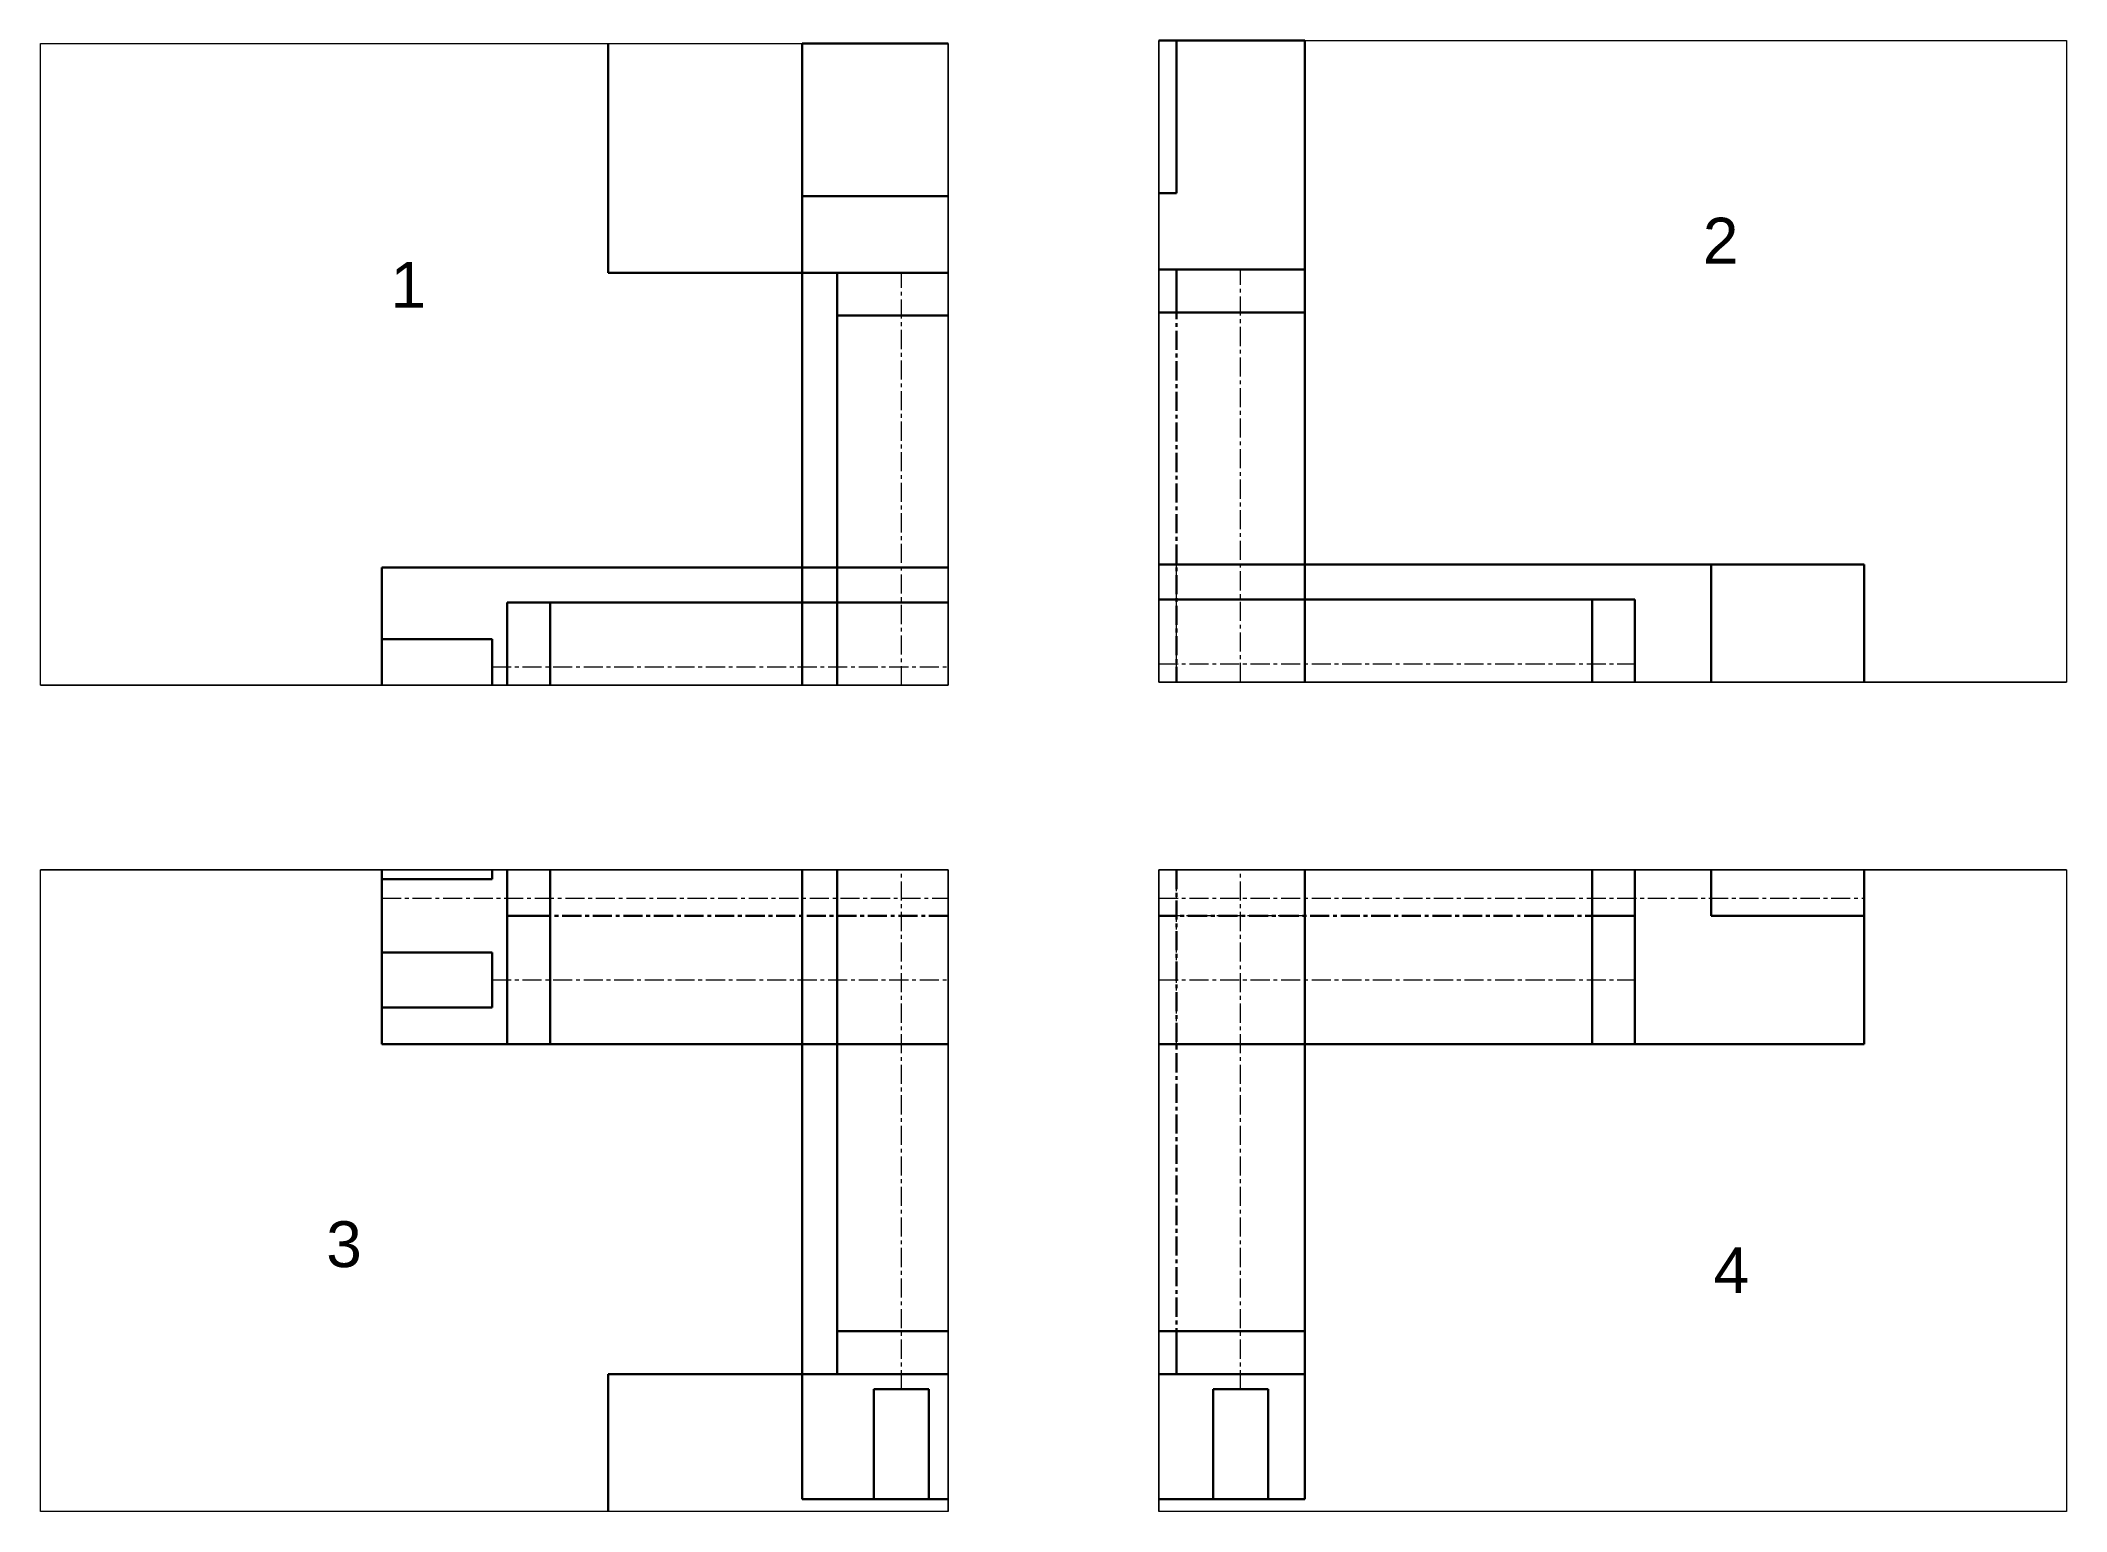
# Model space of a CAD drawing. Header units: inches. Extents: x -2202 to 2020, y -1586 to 1671.
# Drawn here: x 1357 to 2020, y -1586 to -1104 of the extents above; entities that cross this region are included whole.
import ezdxf

# ---------------------------------------------------------------- set-up
doc = ezdxf.new("R2010")
doc.units = ezdxf.units.IN
doc.header["$LTSCALE"] = 5
doc.header["$MEASUREMENT"] = 0
doc.linetypes.add('CENTER', pattern=[2, 1.25, -0.25, 0.25, -0.25])
doc.styles.get("Standard").update_dxf_attribs({"font": 'arial.ttf'})

msp = doc.modelspace()

# ---------------------------------------------------------------- texts
at = {"linetype": 'ByBlock', "lineweight": 0, "char_height": 15, "attachment_point": 1}
for s, insert in [('2', (1900.808, -1162.247)), ('1', (1471.308, -1176.747)), ('3', (1450.308, -1490.747)), ('4', (1904.308, -1499.247))]:
    msp.add_mtext_dynamic_manual_height_columns(s, width=76.57058, gutter_width=1, heights=[0], dxfattribs=dict(at, insert=insert))

# ---------------------------------------------------------------- linework, layer by layer
at = {"color": 240, "linetype": 'Continuous', "lineweight": 0, "true_color": 0xed1f24}
for p, q in [((1356.808, -1105.247), (1653.808, -1105.247)), ((1356.808, -1315.247), (1356.808, -1105.247)), ((1653.808, -1105.247), (1653.808, -1315.247)), ((1653.808, -1315.247), (1653.808, -1105.247)), ((1722.808, -1104.247), (1722.808, -1314.247)), ((1722.808, -1104.247), (2019.808, -1104.247)), ((1722.808, -1314.247), (1722.808, -1104.247)), ((2019.808, -1104.247), (2019.808, -1314.247)), ((1653.808, -1315.247), (1356.808, -1315.247)), ((1356.808, -1315.247), (1653.808, -1315.247)), ((2019.808, -1314.247), (1722.808, -1314.247)), ((1722.808, -1314.247), (2019.808, -1314.247)), ((1653.808, -1375.747), (1356.808, -1375.747)), ((1356.808, -1375.747), (1653.808, -1375.747)), ((1356.808, -1585.747), (1356.808, -1375.747)), ((1653.808, -1375.747), (1653.808, -1585.747)), ((1653.808, -1585.747), (1653.808, -1375.747)), ((1722.808, -1375.747), (1722.808, -1585.747)), ((2019.808, -1375.747), (1722.808, -1375.747)), ((1722.808, -1375.747), (2019.808, -1375.747)), ((1722.808, -1585.747), (1722.808, -1375.747)), ((2019.808, -1375.747), (2019.808, -1585.747)), ((1653.808, -1585.747), (1356.808, -1585.747)), ((2019.808, -1585.747), (1722.808, -1585.747))]:
    msp.add_line(p, q, dxfattribs=at)
at = {"color": 152, "linetype": 'Continuous', "lineweight": 30, "true_color": 0x2776bb}
for p, q in [((1542.558, -1180.247), (1542.558, -1105.247)), ((1653.808, -1180.247), (1542.558, -1180.247)), ((1653.808, -1540.747), (1542.558, -1540.747)), ((1542.558, -1540.747), (1542.558, -1585.747))]:
    msp.add_line(p, q, dxfattribs=at)
at = {"color": 18, "linetype": 'ByBlock', "lineweight": 30, "true_color": 0x000000}
for p, q in [((1606.058, -1155.247), (1606.058, -1105.247)), ((1653.808, -1105.247), (1606.058, -1105.247)), ((1728.558, -1104.247), (1722.808, -1104.247)), ((1728.558, -1154.247), (1728.558, -1104.247)), ((1728.558, -1104.247), (1770.558, -1104.247)), ((1770.558, -1179.247), (1770.558, -1104.247)), ((1653.808, -1155.247), (1606.058, -1155.247)), ((1606.058, -1155.247), (1606.058, -1315.247)), ((1728.558, -1154.247), (1722.808, -1154.247)), ((1770.558, -1179.247), (1722.808, -1179.247)), ((1770.558, -1179.247), (1770.558, -1314.247)), ((1653.808, -1180.247), (1617.558, -1180.247)), ((1617.558, -1180.247), (1617.558, -1315.247)), ((1770.558, -1193.247), (1722.808, -1193.247)), ((1653.808, -1194.247), (1617.558, -1194.247)), ((1653.808, -1276.747), (1468.558, -1276.747)), ((1468.558, -1276.747), (1468.558, -1315.247)), ((1903.558, -1275.747), (1722.808, -1275.747)), ((1903.558, -1314.247), (1903.558, -1275.747)), ((1903.558, -1275.747), (1953.558, -1275.747)), ((1953.558, -1314.247), (1953.558, -1275.747)), ((1653.808, -1288.247), (1509.558, -1288.247)), ((1509.558, -1315.247), (1509.558, -1288.247)), ((1523.558, -1315.247), (1523.558, -1288.247)), ((1878.558, -1287.247), (1722.808, -1287.247)), ((1864.558, -1314.247), (1864.558, -1287.247)), ((1878.558, -1314.247), (1878.558, -1287.247)), ((1468.558, -1300.247), (1468.558, -1315.247)), ((1504.558, -1300.247), (1468.558, -1300.247)), ((1504.558, -1300.247), (1504.558, -1315.247)), ((1468.558, -1375.747), (1468.558, -1378.747)), ((1468.558, -1375.747), (1468.558, -1432.747)), ((1504.558, -1378.747), (1468.558, -1378.747)), ((1504.558, -1375.747), (1504.558, -1378.747)), ((1509.558, -1432.747), (1509.558, -1375.747)), ((1523.558, -1432.747), (1523.558, -1375.747)), ((1606.058, -1375.747), (1606.058, -1581.747)), ((1617.558, -1375.747), (1617.558, -1540.747)), ((1770.558, -1375.747), (1770.558, -1540.747)), ((1864.558, -1432.747), (1864.558, -1375.747)), ((1878.558, -1432.747), (1878.558, -1375.747)), ((1903.558, -1390.747), (1903.558, -1375.747)), ((1953.558, -1390.747), (1953.558, -1375.747)), ((1903.558, -1390.747), (1953.558, -1390.747)), ((1953.558, -1390.747), (1953.558, -1432.747)), ((1468.558, -1402.747), (1468.558, -1420.747)), ((1504.558, -1402.747), (1468.558, -1402.747)), ((1504.558, -1402.747), (1504.558, -1420.747)), ((1504.558, -1420.747), (1468.558, -1420.747)), ((1509.558, -1432.747), (1468.558, -1432.747)), ((1653.808, -1432.747), (1509.558, -1432.747)), ((1878.558, -1432.747), (1722.808, -1432.747)), ((1878.558, -1432.747), (1953.558, -1432.747)), ((1653.808, -1526.747), (1617.558, -1526.747)), ((1770.558, -1526.747), (1722.808, -1526.747)), ((1653.808, -1540.747), (1617.558, -1540.747)), ((1770.558, -1540.747), (1722.808, -1540.747)), ((1770.558, -1540.747), (1770.558, -1581.747)), ((1629.558, -1545.747), (1647.558, -1545.747)), ((1629.558, -1545.747), (1629.558, -1581.747)), ((1647.558, -1545.747), (1647.558, -1581.747)), ((1740.558, -1545.747), (1758.558, -1545.747)), ((1740.558, -1545.747), (1740.558, -1581.747)), ((1758.558, -1545.747), (1758.558, -1581.747)), ((1606.058, -1581.747), (1653.808, -1581.747)), ((1629.558, -1581.747), (1647.558, -1581.747)), ((1722.808, -1581.747), (1770.558, -1581.747)), ((1740.558, -1581.747), (1758.558, -1581.747))]:
    msp.add_line(p, q, dxfattribs=at)
at = {"color": 85, "linetype": 'CENTER', "lineweight": 0, "true_color": 0x58ba48}
for p, q in [((1653.808, -1315.247), (1653.808, -1105.247)), ((1722.808, -1314.247), (1722.808, -1104.247)), ((1728.558, -1314.247), (1728.558, -1275.747)), ((1653.808, -1581.747), (1653.808, -1375.747)), ((1722.808, -1581.747), (1722.808, -1375.747)), ((1728.558, -1432.747), (1728.558, -1375.747)), ((1468.558, -1384.997), (1653.808, -1384.997)), ((1722.808, -1384.997), (1953.558, -1384.997)), ((1653.808, -1390.747), (1606.058, -1390.747)), ((1770.558, -1390.747), (1722.808, -1390.747))]:
    msp.add_line(p, q, dxfattribs=at)
at = {"color": 18, "linetype": 'Continuous', "lineweight": 30, "true_color": 0x000000}
for p, q in [((1728.558, -1179.247), (1728.558, -1193.247)), ((1523.558, -1390.747), (1509.558, -1390.747)), ((1878.558, -1390.747), (1864.558, -1390.747)), ((1728.558, -1526.747), (1728.558, -1540.747))]:
    msp.add_line(p, q, dxfattribs=at)
at = {"color": 240, "linetype": 'CENTER', "lineweight": 30, "true_color": 0xed1f24}
for p, q in [((1728.558, -1179.247), (1728.558, -1314.247)), ((1728.558, -1375.747), (1728.558, -1540.747)), ((1653.808, -1390.747), (1509.558, -1390.747)), ((1878.558, -1390.747), (1722.808, -1390.747))]:
    msp.add_line(p, q, dxfattribs=at)
at = {"color": 18, "linetype": 'CENTER', "lineweight": 20, "true_color": 0x000000}
for p, q in [((1749.558, -1314.247), (1749.558, -1179.247)), ((1638.558, -1315.247), (1638.558, -1180.247)), ((1504.558, -1309.247), (1653.808, -1309.247)), ((1722.808, -1308.247), (1878.558, -1308.247)), ((1638.558, -1545.747), (1638.558, -1375.747)), ((1749.558, -1545.747), (1749.558, -1375.747)), ((1504.558, -1411.747), (1653.808, -1411.747)), ((1722.808, -1411.747), (1878.558, -1411.747))]:
    msp.add_line(p, q, dxfattribs=at)

msp.set_redraw_order([(e.dxf.handle, doc.entitydb.next_handle()) for e in msp.query("TEXT MTEXT ATTDEF DIMENSION ARC_DIMENSION")])  # texts and dimensions are drawn at this point

doc.saveas('drawing.dxf')
